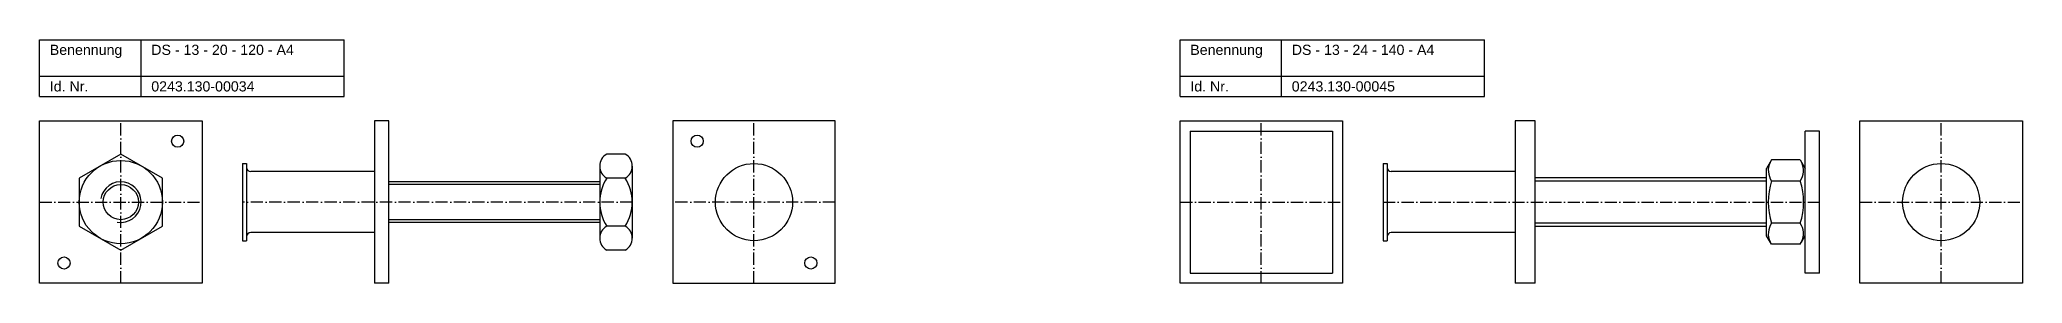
# Model space of a CAD drawing. Header units: millimetres. Extents: x 77 to 2545, y 1116 to 2936.
# Drawn here: x 1468 to 2445, y 2136 to 2256 of the extents above; entities that cross this region are included whole.
import ezdxf

# ---------------------------------------------------------------- set-up
doc = ezdxf.new("R2010")
doc.units = ezdxf.units.MM
doc.header["$LTSCALE"] = 0.5
doc.linetypes.add('achse', pattern=[18, 12, -3, 0, -3])
doc.layers.add('HALFEN', color=2, linetype='CONTINUOUS')
doc.styles.add('ARIAL50', font='ARIAL.TTF', dxfattribs={"height": 5})

msp = doc.modelspace()

# ---------------------------------------------------------------- texts
at = {"layer": 'HALFEN', "style": 'ARIAL50'}
for s, p in [('Benennung', (1473.25, 2248.75)), ('DS - 13 - 20 - 120 - A4', (1523.25, 2248.75)), ('Benennung', (2035.25, 2248.75)), ('DS - 13 - 24 - 140 - A4', (2085.25, 2248.75)), ('Id. Nr.', (1473.25, 2230.75)), ('0243.130-00034', (1523.25, 2230.75)), ('Id. Nr.', (2035.25, 2230.75)), ('0243.130-00045', (2085.25, 2230.75))]:
    msp.add_text(s, height=5, dxfattribs=at).set_placement(p)

# ---------------------------------------------------------------- linework, layer by layer
at = {"layer": 'HALFEN'}
for p, q in [((1468.25, 2256.25), (1618.25, 2256.25)), ((1468.25, 2228.25), (1468.25, 2256.25)), ((1518.25, 2228.25), (1518.25, 2256.25)), ((1618.25, 2228.25), (1618.25, 2256.25)), ((2030.25, 2256.25), (2180.25, 2256.25)), ((2030.25, 2228.25), (2030.25, 2256.25)), ((2080.25, 2228.25), (2080.25, 2256.25)), ((2180.25, 2228.25), (2180.25, 2256.25)), ((1468.25, 2238.25), (1618.25, 2238.25)), ((2030.25, 2238.25), (2180.25, 2238.25)), ((1468.25, 2228.25), (1618.25, 2228.25)), ((2030.25, 2228.25), (2180.25, 2228.25)), ((1468.25, 2216.25), (1548.25, 2216.25)), ((1468.25, 2136.25), (1468.25, 2216.25)), ((1548.25, 2216.25), (1548.25, 2136.25)), ((1633.25, 2216.25), (1633.25, 2136.25)), ((1640.25, 2216.25), (1633.25, 2216.25)), ((1640.25, 2136.25), (1640.25, 2216.25)), ((1860.25, 2216.25), (1780.25, 2216.25)), ((1780.25, 2216.25), (1780.25, 2136.25)), ((1860.25, 2136.25), (1860.25, 2216.25)), ((2030.25, 2216.25), (2110.25, 2216.25)), ((2030.25, 2136.25), (2030.25, 2216.25)), ((2035.25, 2211.25), (2105.25, 2211.25)), ((2035.25, 2211.25), (2035.25, 2141.25)), ((2105.25, 2211.25), (2105.25, 2141.25)), ((2110.25, 2216.25), (2110.25, 2136.25)), ((2195.25, 2216.25), (2195.25, 2136.25)), ((2205.25, 2216.25), (2195.25, 2216.25)), ((2205.25, 2136.25), (2205.25, 2216.25)), ((2338.25, 2141.25), (2338.25, 2211.25)), ((2345.25, 2211.25), (2338.25, 2211.25)), ((2345.25, 2141.25), (2345.25, 2211.25)), ((2365.25, 2216.25), (2445.25, 2216.25)), ((2365.25, 2136.25), (2365.25, 2216.25)), ((2445.25, 2216.25), (2445.25, 2136.25)), ((1756.83, 2199.92), (1747.67, 2199.92)), ((1568.25, 2195.25), (1570.25, 2195.25)), ((1568.25, 2195.25), (1568.25, 2157.25)), ((1570.25, 2195.25), (1570.25, 2157.25)), ((1633.25, 2191.25), (1572.25, 2191.25)), ((1744.25, 2194), (1744.25, 2158.5)), ((1760.25, 2194), (1760.25, 2158.5)), ((2130.25, 2195.25), (2132.25, 2195.25)), ((2130.25, 2195.25), (2130.25, 2157.25)), ((2132.25, 2195.25), (2132.25, 2157.25)), ((2195.25, 2191.25), (2134.25, 2191.25)), ((2321.67, 2197.04), (2319.25, 2192.85)), ((2319.25, 2159.65), (2319.25, 2192.85)), ((2335.83, 2197.04), (2321.67, 2197.04)), ((2335.83, 2197.04), (2338.25, 2192.85)), ((1744.25, 2186.25), (1640.25, 2186.25)), ((1744.25, 2184.9), (1640.25, 2184.9)), ((1756.83, 2188.09), (1747.67, 2188.09)), ((2319.25, 2188.25), (2205.25, 2188.25)), ((2319.25, 2186.63), (2205.25, 2186.63)), ((2335.83, 2186.64), (2321.67, 2186.64)), ((1633.25, 2161.25), (1572.25, 2161.25)), ((1744.25, 2167.6), (1640.25, 2167.6)), ((1744.25, 2166.25), (1640.25, 2166.25)), ((1756.83, 2164.41), (1747.67, 2164.41)), ((2195.25, 2161.25), (2134.25, 2161.25)), ((2319.25, 2165.87), (2205.25, 2165.87)), ((2319.25, 2164.25), (2205.25, 2164.25)), ((2321.67, 2155.46), (2319.25, 2159.65)), ((2335.83, 2165.86), (2321.67, 2165.86)), ((2335.83, 2155.46), (2338.25, 2159.65)), ((1568.25, 2157.25), (1570.25, 2157.25)), ((1756.83, 2152.58), (1747.67, 2152.58)), ((2130.25, 2157.25), (2132.25, 2157.25)), ((2335.83, 2155.46), (2321.67, 2155.46)), ((2035.25, 2141.25), (2105.25, 2141.25)), ((2345.25, 2141.25), (2338.25, 2141.25)), ((1548.25, 2136.25), (1468.25, 2136.25)), ((1640.25, 2136.25), (1633.25, 2136.25)), ((1780.25, 2136.25), (1860.25, 2136.25)), ((2110.25, 2136.25), (2030.25, 2136.25)), ((2205.25, 2136.25), (2195.25, 2136.25)), ((2445.25, 2136.25), (2365.25, 2136.25))]:
    msp.add_line(p, q, dxfattribs=at)
at = {"layer": 'HALFEN', "color": 1, "linetype": 'achse'}
for p, q in [((1508.25, 2136.25), (1508.25, 2216.25)), ((1820.25, 2136.25), (1820.25, 2216.25)), ((2070.25, 2136.25), (2070.25, 2216.25)), ((2405.25, 2136.25), (2405.25, 2216.25)), ((1468.25, 2176.25), (1548.25, 2176.25)), ((1760.25, 2176.25), (1568.25, 2176.25)), ((1860.25, 2176.25), (1780.25, 2176.25)), ((2030.25, 2176.25), (2110.25, 2176.25)), ((2130.25, 2176.25), (2345.25, 2176.25)), ((2365.25, 2176.25), (2445.25, 2176.25))]:
    msp.add_line(p, q, dxfattribs=at)
at = {"layer": 'HALFEN'}
msp.add_lwpolyline([(1487.75, 2164.41), (1508.25, 2152.58), (1528.75, 2164.41), (1528.75, 2188.09), (1508.25, 2199.92), (1487.75, 2188.09)], close=True, dxfattribs=at)
for centre, radius in [((1536.25, 2206.25), 3), ((1792.25, 2206.25), 3), ((1508.25, 2176.25), 20.5), ((1820.25, 2176.25), 19), ((2405.25, 2176.25), 19), ((1508.25, 2176.25), 8.65), ((1480.25, 2146.25), 3), ((1848.25, 2146.25), 3)]:
    msp.add_circle(centre, radius, dxfattribs=at)
for centre, radius, start, end in [((1751.08, 2194), 6.83, 120, 240), ((1753.42, 2194), 6.83, 300, 60), ((1572.25, 2193.25), 2, 180, 270), ((2134.25, 2193.25), 2, 180, 270), ((2329.25, 2191.84), 9.19, 154.43847, 214.43847), ((2328.25, 2191.84), 9.19, 325.56153, 25.56153), ((1766.46, 2176.25), 22.21, 147.79577, 212.20423), ((1738.04, 2176.25), 22.21, 327.79577, 32.20423), ((2354.4, 2176.25), 34.35, 162.38303, 197.61697), ((2303.1, 2176.25), 34.35, 342.38303, 17.61697), ((1572.25, 2159.25), 2, 90, 180), ((1751.08, 2158.5), 6.83, 120, 240), ((1753.42, 2158.5), 6.83, 300, 60), ((2134.25, 2159.25), 2, 90, 180), ((2329.25, 2160.66), 9.19, 145.56153, 205.56153), ((2328.25, 2160.66), 9.19, 334.43847, 34.43847)]:
    msp.add_arc(centre, radius, start, end, dxfattribs=at)
at = {"layer": 'HALFEN', "color": 1}
msp.add_arc((1508.25, 2176.25), 10, 260, 170, dxfattribs=at)

msp.set_redraw_order([(e.dxf.handle, doc.entitydb.next_handle()) for e in msp.query("TEXT MTEXT ATTDEF DIMENSION ARC_DIMENSION")])  # texts and dimensions are drawn at this point

doc.saveas('drawing.dxf')
